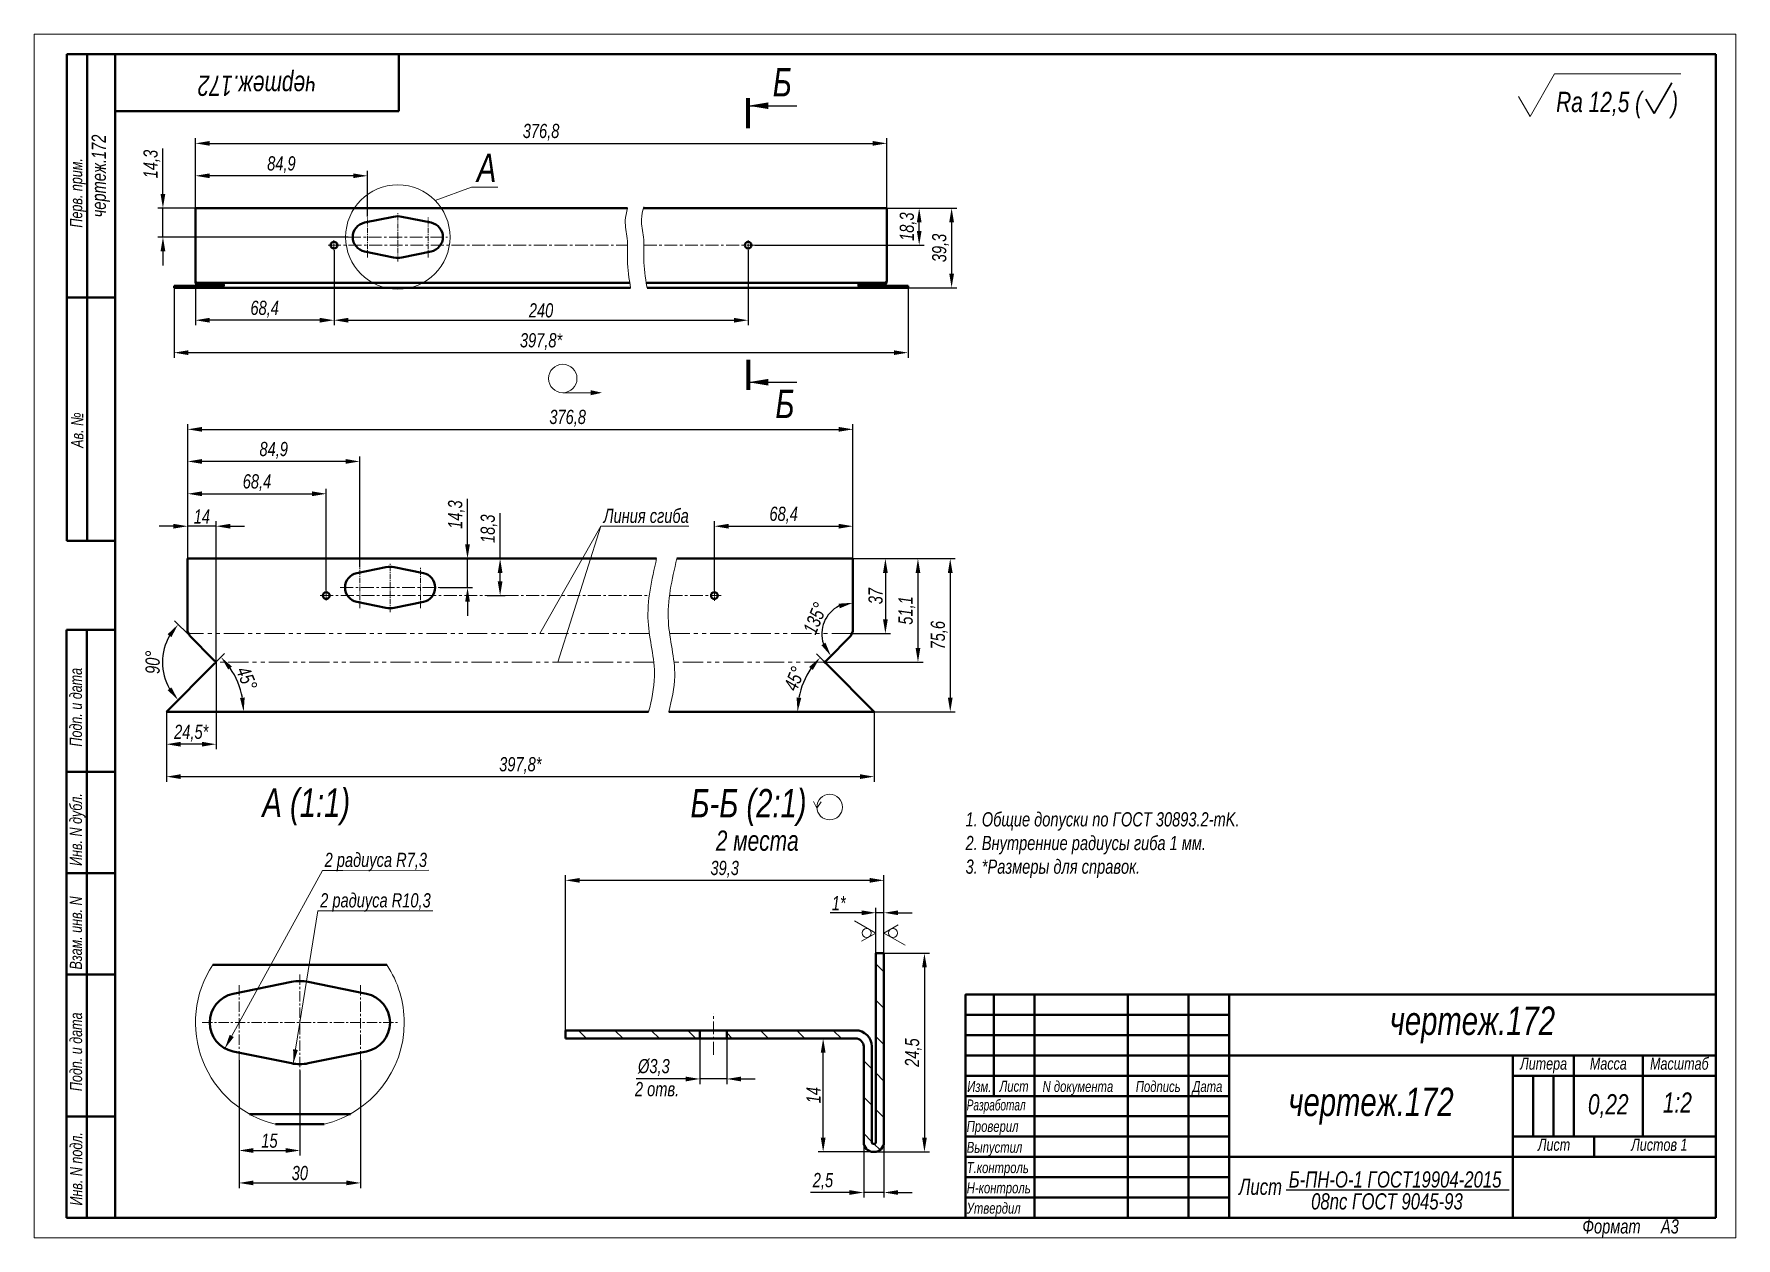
# Model space of a CAD drawing. Header units: millimetres. Extents: x 8428 to 17165, y -24193 to -22478.
# Drawn here: x 8427.6 to 8847.6, y -22774.9 to -22477.9 of the extents above; entities outside this region: 1.
import ezdxf

# ---------------------------------------------------------------- set-up
doc = ezdxf.new("R2010")
doc.units = ezdxf.units.MM
doc.linetypes.add('LT_04', pattern=[20, 10, -2, 2, -2, 2, -2])
doc.linetypes.add('LT_08', pattern=[10.16, 6.35, -1.27, 1.27, -1.27])
for name, color, linetype, lineweight in [('Layer_01', 3, 'Continuous', 13), ('Layer_02', 5, 'LT_04', 13), ('Layer_05', 7, 'Continuous', 40), ('Layer_08', 1, 'Continuous', 15), ('Layer_09', 6, 'Continuous', 15), ('Layer_15', 7, 'Continuous', 40), ('Layer_18', 7, 'Continuous', 18), ('Layer_20', 8, 'Continuous', 20)]:
    doc.layers.add(name, color=color, linetype=linetype, lineweight=lineweight)
doc.styles.add('Style_01', font='ARIALNI.TTF', dxfattribs={"width": 0.9, "height": 3.5})
doc.dimstyles.new('DimStyle_05', dxfattribs={"dimtxt": 3.5, "dimasz": 3.5, "dimexe": 1.25, "dimexo": 0, "dimtad": 1, "dimlfac": 2, "dimtxsty": 'Style_01', "dimcen": 0, "dimazin": 3, "dimtfac": 1, "dimtmove": 0, "dimatfit": 3})
pattern_1 = [(135, (7.5014, 1.59), (-4.490128, -4.490128), [])]

msp = doc.modelspace()

# ---------------------------------------------------------------- texts
at = {"layer": 'Layer_01', "style": 'Style_01', "width": 0.9}
for s, height, p in [('Б', 7, (8609.8499, -22493.2944)), ('Rа 12,5 (     )', 5, (8803.1934, -22497.146)), ('Б', 7, (8610.5113, -22572.6344)), ('1:2', 5, (8829.5204, -22743.9928))]:
    msp.add_text(s, height=height, dxfattribs=at).set_placement(p)
at = {"layer": 'Layer_01', "attachment_point": 5, "style": 'Style_01'}
for insert, char_height, width, rotation in [((8482.5641, -22489.8924), 5, 70, 180), ((8444.0641, -22512.8924), 3.5, 60, 90)]:
    msp.add_mtext('чертеж.172', dxfattribs=dict(at, insert=insert, char_height=char_height, width=width, rotation=rotation))
at = {"layer": 'Layer_01', "style": 'Style_01'}
for s, insert, char_height, width, attachment_point in [('А', (8536.8364, -22507.3977), 7, 4.434925, 1), ('Линия сгиба', (8589.1333, -22598.5445), 3.5, 97.569112, 9), ('чертеж.172', (8782.5241, -22722.3607), 7, 120.079998, 5), ('чертеж.172', (8757.5074, -22742.3741), 7, 70.046667, 5), ('0,22', (8816.0464, -22742.3741), 5, 17.011333, 5)]:
    msp.add_mtext(s, dxfattribs=dict(at, insert=insert, char_height=char_height, width=width, attachment_point=attachment_point))
at = {"layer": 'Layer_01', "attachment_point": 1, "style": 'Style_01'}
for s, insert, char_height in [('А (1:1)', (8483.9145, -22664.0066), 7), ('Б-Б (2:1)', (8589.5624, -22664.1442), 7), ('2 места', (8595.8216, -22674.3767), 5)]:
    msp.add_mtext(s, dxfattribs=dict(at, insert=insert, char_height=char_height))
at = {"layer": 'Layer_01', "insert": (8657.4408, -22686.095), "char_height": 3.5, "attachment_point": 7, "style": 'Style_01'}
msp.add_mtext_dynamic_manual_height_columns('1. Общие допуски по ГОСТ 30893.2-mK.\\P2. Внутренние радиусы гиба 1 мм.\\P3. *Размеры для справок.', width=195.138224, gutter_width=17.5, heights=[-16.3174], dxfattribs=at)
at = {"layer": 'Layer_01', "linetype": 'Continuous', "char_height": 4, "width": 70.046667, "attachment_point": 5, "style": 'Style_01'}
for s, insert in [('Б-ПН-О-1 ГОСТ19904-2015', (8763.451, -22760.4928)), ('Лист', (8730.224, -22762.2928)), ('08пс ГОСТ 9045-93', (8761.43, -22765.901))]:
    msp.add_mtext(s, dxfattribs=dict(at, insert=insert))
at = {"layer": 'Layer_08', "ltscale": 0.5, "char_height": 3.5, "attachment_point": 5, "style": 'Style_01'}
for s, insert in [('2 радиуса R7,3', (8511.9067, -22682.1514)), ('2 радиуса R10,3', (8511.8194, -22692.1215)), ('2 отв.', (8581.3111, -22738.1918))]:
    msp.add_mtext(s, dxfattribs=dict(at, insert=insert))

# ---------------------------------------------------------------- blocks, each defined once
blk = doc.blocks.new('Block_146')
at = {"layer": 'Layer_05', "linetype": 'Continuous', "lineweight": 15}
for p, q in [((0, 297.18), (0, 0.18)), ((420, 297.18), (0, 297.18)), ((420, 297.18), (420, 0.18)), ((0, 0.18), (420, 0.18))]:
    blk.add_line(p, q, dxfattribs=at)
at = {"layer": 'Layer_05', "linetype": 'Continuous'}
for p, q in [((415, 292.18), (8.12, 292.18)), ((8.12, 172.18), (8.12, 292.18)), ((13.12, 172.18), (13.12, 292.18)), ((20, 292.18), (20, 5.18)), ((90, 292.18), (90, 278.18)), ((415, 5.18), (415, 292.18)), ((20, 278.18), (90, 278.18)), ((8.12, 232.18), (20, 232.18)), ((8.12, 172.18), (20, 172.18)), ((8, 5.18), (8, 150.18)), ((8, 150.18), (20, 150.18)), ((13, 5.18), (13, 150.18)), ((8, 115.18), (20, 115.18)), ((8, 90.18), (20, 90.18)), ((8, 65.18), (20, 65.18)), ((229.88, 55.22), (294.92, 55.22)), ((229.88, 50.21), (294.92, 50.21)), ((229.88, 45.21), (294.92, 45.21)), ((369.97, 40.21), (369.97, 25.2)), ((374.97, 40.21), (374.97, 25.2)), ((8, 30.18), (20, 30.18)), ((229.88, 30.2), (294.92, 30.2)), ((229.88, 25.2), (294.92, 25.2)), ((229.88, 20.19), (294.92, 20.19)), ((229.88, 15.19), (294.92, 15.19)), ((229.88, 10.19), (294.92, 10.19)), ((8, 5.18), (20, 5.18)), ((20, 5.18), (415, 5.18)), ((415, 5.18), (230, 5.18))]:
    blk.add_line(p, q, dxfattribs=at)
for points in [[(415, 60.22), (229.88, 60.22), (229.88, 5.18)], [(236.88, 60.22), (236.88, 35.2)], [(246.89, 60.22), (246.89, 5.18)], [(269.9, 60.22), (269.9, 5.18)], [(284.91, 60.22), (284.91, 5.18)], [(294.92, 60.22), (294.92, 5.18)], [(415, 45.21), (294.92, 45.21)], [(415, 45.21), (294.92, 45.21)], [(364.97, 45.21), (364.97, 5.18)], [(379.98, 45.21), (379.98, 25.2)], [(396.99, 45.21), (396.99, 25.2)], [(396.99, 45.21), (396.99, 25.2)], [(229.88, 40.21), (294.92, 40.21)], [(364.97, 40.21), (415, 40.21)], [(229.88, 35.2), (294.92, 35.2)], [(364.97, 25.2), (415, 25.2)], [(384.98, 25.2), (384.98, 20.19)], [(294.92, 20.19), (415, 20.19)]]:
    blk.add_lwpolyline(points, dxfattribs=at)
at = {"layer": 'Layer_05', "linetype": 'Continuous', "style": 'Style_01', "width": 0.9}
for s, p in [('Перв. прим.', (11.89, 249.43)), ('Ав. №', (12.16, 195.1)), ('Подп. и дата', (11.81, 121.4)), ('Инв. N дубл.', (11.82, 91.97)), ('Взам. инв. N', (11.83, 66.4)), ('Подп. и дата', (11.85, 36.4)), ('Инв. N подл.', (11.9, 8.18))]:
    blk.add_text(s, height=3, rotation=90, dxfattribs=at).set_placement(p)
at = {"layer": 'Layer_05', "linetype": 'Continuous', "style": 'Style_01'}
for s, height, width, p in [('Литера', 3, 0.9, (366.74, 41.69)), ('Масса', 3, 0.9, (383.95, 41.69)), ('Масштаб', 3, 0.9, (398.8, 41.69)), ('Изм.', 2.7, 0.9, (230.29, 36.2)), ('Лист', 2.7, 0.9, (238.27, 36.25)), ('N документа', 2.7, 0.9, (248.89, 36.2)), ('Подпись', 2.7, 0.9, (271.9, 36.2)), ('Дата', 2.7, 0.9, (285.88, 36.2)), ('Разработал', 2.7, 0.8, (230.17, 31.64)), ('Проверил', 2.7, 0.9, (230.17, 26.36)), ('Выпустил', 2.7, 0.9, (230.17, 21.19)), ('Лист ', 3, 0.9, (371.13, 21.68)), ('Листов 1', 3, 0.9, (394.15, 21.68)), ('Т.контроль', 2.7, 0.9, (230.17, 16.19)), ('Н-контроль', 2.7, 0.9, (230.17, 11.19)), ('Утвердил', 2.7, 0.9, (230.17, 6.18))]:
    blk.add_text(s, height=height, dxfattribs=dict(at, width=width)).set_placement(p)
at = {"layer": 'Layer_05', "linetype": 'Continuous', "insert": (382.1, 4.78), "char_height": 3.5, "width": 32.9515, "attachment_point": 1, "style": 'Style_01'}
blk.add_mtext('Формат     А3', dxfattribs=at)
blk = doc.blocks.new('*D1069')
at = {"layer": 'Defpoints', "color": 0, "ltscale": 0.5, "transparency": 16777216}
for p in [(8637.3, -22694.67), (8635.3, -22704.67), (8637.3, -22704.67)]:
    blk.add_point(p, dxfattribs=at)
at = {"layer": 'Layer_08', "color": 0, "lineweight": -2, "ltscale": 0.5, "transparency": 16777216}
for p, q in [((8631.8, -22694.67), (8624.01, -22694.67)), ((8635.3, -22704.67), (8635.3, -22693.42)), ((8637.3, -22694.67), (8635.3, -22694.67)), ((8637.3, -22704.67), (8637.3, -22693.42)), ((8640.8, -22694.67), (8644.3, -22694.67))]:
    blk.add_line(p, q, dxfattribs=at)
at = {"layer": 'Layer_08', "color": 0, "ltscale": 0.5, "transparency": 16777216}
for points in [[(8631.8, -22694.09), (8631.8, -22695.26), (8635.3, -22694.67)], [(8640.8, -22694.09), (8640.8, -22695.26), (8637.3, -22694.67)]]:
    blk.add_solid(points, dxfattribs=at)
at = {"layer": 'Layer_08', "color": 0, "ltscale": 0.5, "transparency": 16777216, "insert": (8626.15, -22692.29), "char_height": 3.5, "attachment_point": 5, "style": 'Style_01'}
blk.add_mtext('1*', dxfattribs=at)
blk = doc.blocks.new('*D1070')
at = {"layer": 'Defpoints', "color": 0, "ltscale": 0.5, "transparency": 16777216}
for p in [(8558.7, -22686.67), (8637.3, -22704.67), (8558.7, -22723.67)]:
    blk.add_point(p, dxfattribs=at)
at = {"layer": 'Layer_08', "color": 0, "lineweight": -2, "ltscale": 0.5, "transparency": 16777216}
for p, q in [((8558.7, -22723.67), (8558.7, -22685.42)), ((8633.8, -22686.67), (8562.2, -22686.67)), ((8637.3, -22704.67), (8637.3, -22685.42))]:
    blk.add_line(p, q, dxfattribs=at)
at = {"layer": 'Layer_08', "color": 0, "ltscale": 0.5, "transparency": 16777216}
for points in [[(8562.2, -22686.09), (8562.2, -22687.26), (8558.7, -22686.67)], [(8633.8, -22686.09), (8633.8, -22687.26), (8637.3, -22686.67)]]:
    blk.add_solid(points, dxfattribs=at)
at = {"layer": 'Layer_08', "color": 0, "ltscale": 0.5, "transparency": 16777216, "insert": (8598, -22683.94), "char_height": 3.5, "attachment_point": 5, "style": 'Style_01'}
blk.add_mtext('39,3', dxfattribs=at)
blk = doc.blocks.new('*D1071')
at = {"layer": 'Defpoints', "color": 0, "ltscale": 0.5, "transparency": 16777216}
for p in [(8637.3, -22704.67), (8634.9, -22753.67), (8647.3, -22753.67)]:
    blk.add_point(p, dxfattribs=at)
at = {"layer": 'Layer_08', "color": 0, "lineweight": -2, "ltscale": 0.5, "transparency": 16777216}
for p, q in [((8637.3, -22704.67), (8648.55, -22704.67)), ((8647.3, -22708.17), (8647.3, -22750.17)), ((8634.9, -22753.67), (8648.55, -22753.67))]:
    blk.add_line(p, q, dxfattribs=at)
at = {"layer": 'Layer_08', "color": 0, "ltscale": 0.5, "transparency": 16777216}
for points in [[(8646.72, -22708.17), (8647.89, -22708.17), (8647.3, -22704.67)], [(8646.72, -22750.17), (8647.89, -22750.17), (8647.3, -22753.67)]]:
    blk.add_solid(points, dxfattribs=at)
at = {"layer": 'Layer_08', "color": 0, "ltscale": 0.5, "transparency": 16777216, "insert": (8644.57, -22729.17), "char_height": 3.5, "attachment_point": 5, "rotation": 90, "style": 'Style_01'}
blk.add_mtext('24,5', dxfattribs=at)
blk = doc.blocks.new('*D1072')
at = {"layer": 'Defpoints', "color": 0, "ltscale": 0.5, "transparency": 16777216}
for p in [(8622.3, -22725.67), (8625.87, -22725.67), (8634.9, -22753.67)]:
    blk.add_point(p, dxfattribs=at)
at = {"layer": 'Layer_08', "color": 0, "lineweight": -2, "ltscale": 0.5, "transparency": 16777216}
for p, q in [((8625.87, -22725.67), (8621.05, -22725.67)), ((8622.3, -22750.17), (8622.3, -22729.17)), ((8634.9, -22753.67), (8621.05, -22753.67))]:
    blk.add_line(p, q, dxfattribs=at)
at = {"layer": 'Layer_08', "color": 0, "ltscale": 0.5, "transparency": 16777216}
for points in [[(8621.72, -22729.17), (8622.89, -22729.17), (8622.3, -22725.67)], [(8621.72, -22750.17), (8622.89, -22750.17), (8622.3, -22753.67)]]:
    blk.add_solid(points, dxfattribs=at)
at = {"layer": 'Layer_08', "color": 0, "ltscale": 0.5, "transparency": 16777216, "insert": (8619.92, -22739.67), "char_height": 3.5, "attachment_point": 5, "rotation": 90, "style": 'Style_01'}
blk.add_mtext('14', dxfattribs=at)
blk = doc.blocks.new('*D1073')
at = {"layer": 'Defpoints', "color": 0, "ltscale": 0.5, "transparency": 16777216}
for p in [(8632.3, -22751.32), (8637.3, -22750.83), (8637.3, -22763.68)]:
    blk.add_point(p, dxfattribs=at)
at = {"layer": 'Layer_08', "color": 0, "lineweight": -2, "ltscale": 0.5, "transparency": 16777216}
for p, q in [((8632.3, -22751.32), (8632.3, -22764.93)), ((8637.3, -22750.83), (8637.3, -22764.93)), ((8628.8, -22763.68), (8619.19, -22763.68)), ((8637.3, -22763.68), (8632.3, -22763.68)), ((8640.8, -22763.68), (8644.3, -22763.68))]:
    blk.add_line(p, q, dxfattribs=at)
at = {"layer": 'Layer_08', "color": 0, "ltscale": 0.5, "transparency": 16777216}
for points in [[(8628.8, -22763.1), (8628.8, -22764.26), (8632.3, -22763.68)], [(8640.8, -22763.1), (8640.8, -22764.26), (8637.3, -22763.68)]]:
    blk.add_solid(points, dxfattribs=at)
at = {"layer": 'Layer_08', "color": 0, "ltscale": 0.5, "transparency": 16777216, "insert": (8622.25, -22760.94), "char_height": 3.5, "attachment_point": 5, "style": 'Style_01'}
blk.add_mtext('2,5', dxfattribs=at)
blk = doc.blocks.new('*D1074')
at = {"layer": 'Defpoints', "color": 0, "ltscale": 0.5, "transparency": 16777216}
for p in [(8591.9, -22725.67), (8598.5, -22725.67), (8591.9, -22735.67)]:
    blk.add_point(p, dxfattribs=at)
at = {"layer": 'Layer_08', "color": 0, "lineweight": -2, "ltscale": 0.5, "transparency": 16777216}
for p, q in [((8591.9, -22725.67), (8591.9, -22736.92)), ((8598.5, -22725.67), (8598.5, -22736.92)), ((8588.4, -22735.67), (8576.13, -22735.67)), ((8598.5, -22735.67), (8591.9, -22735.67)), ((8602, -22735.67), (8605.5, -22735.67))]:
    blk.add_line(p, q, dxfattribs=at)
at = {"layer": 'Layer_08', "color": 0, "ltscale": 0.5, "transparency": 16777216}
for points in [[(8588.4, -22735.09), (8588.4, -22736.26), (8591.9, -22735.67)], [(8602, -22735.09), (8602, -22736.26), (8598.5, -22735.67)]]:
    blk.add_solid(points, dxfattribs=at)
at = {"layer": 'Layer_08', "color": 0, "ltscale": 0.5, "transparency": 16777216, "insert": (8580.52, -22732.83), "char_height": 3.5, "attachment_point": 5, "style": 'Style_01'}
blk.add_mtext('%%C3,3', dxfattribs=at)
blk = doc.blocks.new('*D1075')
at = {"layer": 'Defpoints', "color": 0, "ltscale": 0.5, "transparency": 16777216}
for p in [(8478.16, -22731.01), (8493.16, -22733.6), (8493.16, -22753.32)]:
    blk.add_point(p, dxfattribs=at)
at = {"layer": 'Layer_08', "color": 0, "lineweight": -2, "ltscale": 0.5, "transparency": 16777216}
for p, q in [((8478.16, -22731.01), (8478.16, -22754.57)), ((8493.16, -22733.6), (8493.16, -22754.57)), ((8481.66, -22753.32), (8489.66, -22753.32))]:
    blk.add_line(p, q, dxfattribs=at)
at = {"layer": 'Layer_08', "color": 0, "ltscale": 0.5, "transparency": 16777216}
for points in [[(8481.66, -22752.73), (8481.66, -22753.9), (8478.16, -22753.32)], [(8489.66, -22752.73), (8489.66, -22753.9), (8493.16, -22753.32)]]:
    blk.add_solid(points, dxfattribs=at)
at = {"layer": 'Layer_08', "color": 0, "ltscale": 0.5, "transparency": 16777216, "insert": (8485.66, -22750.9), "char_height": 3.5, "attachment_point": 5, "style": 'Style_01'}
blk.add_mtext('15', dxfattribs=at)
blk = doc.blocks.new('*D1076')
at = {"layer": 'Defpoints', "color": 0, "ltscale": 0.5, "transparency": 16777216}
for p in [(8478.16, -22731.01), (8508.16, -22731.01), (8508.16, -22761.32)]:
    blk.add_point(p, dxfattribs=at)
at = {"layer": 'Layer_08', "color": 0, "lineweight": -2, "ltscale": 0.5, "transparency": 16777216}
for p, q in [((8478.16, -22731.01), (8478.16, -22762.57)), ((8508.16, -22731.01), (8508.16, -22762.57)), ((8481.66, -22761.32), (8504.66, -22761.32))]:
    blk.add_line(p, q, dxfattribs=at)
at = {"layer": 'Layer_08', "color": 0, "ltscale": 0.5, "transparency": 16777216}
for points in [[(8481.66, -22760.73), (8481.66, -22761.9), (8478.16, -22761.32)], [(8504.66, -22760.73), (8504.66, -22761.9), (8508.16, -22761.32)]]:
    blk.add_solid(points, dxfattribs=at)
at = {"layer": 'Layer_08', "color": 0, "ltscale": 0.5, "transparency": 16777216, "insert": (8493.16, -22758.9), "char_height": 3.5, "attachment_point": 5, "style": 'Style_01'}
blk.add_mtext('30', dxfattribs=at)
blk = doc.blocks.new('*D1104')
at = {"layer": 'Defpoints', "color": 0, "ltscale": 0.5, "transparency": 16777216}
for p in [(8629.66, -22575.41), (8465.48, -22607.31), (8629.66, -22607.31)]:
    blk.add_point(p, dxfattribs=at)
at = {"layer": 'Layer_08', "color": 0, "lineweight": -2, "ltscale": 0.5, "transparency": 16777216}
for p, q in [((8465.48, -22607.31), (8465.48, -22574.16)), ((8629.66, -22607.31), (8629.66, -22574.16)), ((8468.98, -22575.41), (8626.16, -22575.41))]:
    blk.add_line(p, q, dxfattribs=at)
at = {"layer": 'Layer_08', "color": 0, "ltscale": 0.5, "transparency": 16777216}
for points in [[(8468.98, -22574.82), (8468.98, -22575.99), (8465.48, -22575.41)], [(8626.16, -22574.82), (8626.16, -22575.99), (8629.66, -22575.41)]]:
    blk.add_solid(points, dxfattribs=at)
at = {"layer": 'Layer_08', "color": 0, "ltscale": 0.5, "transparency": 16777216, "insert": (8559.25, -22572.67), "char_height": 3.5, "attachment_point": 5, "style": 'Style_01'}
blk.add_mtext('376,8', dxfattribs=at)
blk = doc.blocks.new('*D1105')
at = {"layer": 'Defpoints', "color": 0, "ltscale": 0.5, "transparency": 16777216}
for p in [(8465.48, -22583.33), (8465.48, -22609.96), (8507.94, -22609.38)]:
    blk.add_point(p, dxfattribs=at)
at = {"layer": 'Layer_08', "color": 0, "lineweight": -2, "ltscale": 0.5, "transparency": 16777216}
for p, q in [((8465.48, -22609.96), (8465.48, -22582.08)), ((8504.44, -22583.33), (8468.98, -22583.33)), ((8507.94, -22609.38), (8507.94, -22582.08))]:
    blk.add_line(p, q, dxfattribs=at)
at = {"layer": 'Layer_08', "color": 0, "ltscale": 0.5, "transparency": 16777216}
for points in [[(8468.98, -22582.74), (8468.98, -22583.91), (8465.48, -22583.33)], [(8504.44, -22582.74), (8504.44, -22583.91), (8507.94, -22583.33)]]:
    blk.add_solid(points, dxfattribs=at)
at = {"layer": 'Layer_08', "color": 0, "ltscale": 0.5, "transparency": 16777216, "insert": (8486.71, -22580.59), "char_height": 3.5, "attachment_point": 5, "style": 'Style_01'}
blk.add_mtext('84,9', dxfattribs=at)
blk = doc.blocks.new('*D1106')
at = {"layer": 'Defpoints', "color": 0, "ltscale": 0.5, "transparency": 16777216}
for p in [(8502.63, -22607.31), (8534.54, -22607.31), (8527.73, -22614.43)]:
    blk.add_point(p, dxfattribs=at)
at = {"layer": 'Layer_08', "color": 0, "lineweight": -2, "ltscale": 0.5, "transparency": 16777216}
for p, q in [((8534.54, -22603.81), (8534.54, -22592.57)), ((8502.63, -22607.31), (8535.79, -22607.31)), ((8534.54, -22614.43), (8534.54, -22607.31)), ((8527.73, -22614.43), (8535.79, -22614.43)), ((8534.54, -22617.93), (8534.54, -22621.43))]:
    blk.add_line(p, q, dxfattribs=at)
at = {"layer": 'Layer_08', "color": 0, "ltscale": 0.5, "transparency": 16777216}
for points in [[(8533.95, -22603.81), (8535.12, -22603.81), (8534.54, -22607.31)], [(8533.95, -22617.93), (8535.12, -22617.93), (8534.54, -22614.43)]]:
    blk.add_solid(points, dxfattribs=at)
at = {"layer": 'Layer_08', "color": 0, "ltscale": 0.5, "transparency": 16777216, "insert": (8531.8, -22596.44), "char_height": 3.5, "attachment_point": 5, "rotation": 90, "style": 'Style_01'}
blk.add_mtext('14,3', dxfattribs=at)
blk = doc.blocks.new('*D1107')
at = {"layer": 'Defpoints', "color": 0, "ltscale": 0.5, "transparency": 16777216}
for p in [(8472.48, -22632.86), (8460.23, -22645.09), (8460.23, -22653.09)]:
    blk.add_point(p, dxfattribs=at)
at = {"layer": 'Layer_08', "color": 0, "lineweight": -2, "ltscale": 0.5, "transparency": 16777216}
for p, q in [((8472.48, -22632.86), (8472.48, -22654.34)), ((8460.23, -22645.09), (8460.23, -22654.34)), ((8468.98, -22653.09), (8463.73, -22653.09))]:
    blk.add_line(p, q, dxfattribs=at)
at = {"layer": 'Layer_08', "color": 0, "ltscale": 0.5, "transparency": 16777216}
for points in [[(8463.73, -22652.5), (8463.73, -22653.67), (8460.23, -22653.09)], [(8468.98, -22652.5), (8468.98, -22653.67), (8472.48, -22653.09)]]:
    blk.add_solid(points, dxfattribs=at)
at = {"layer": 'Layer_08', "color": 0, "ltscale": 0.5, "transparency": 16777216, "insert": (8466.35, -22650.35), "char_height": 3.5, "attachment_point": 5, "style": 'Style_01'}
blk.add_mtext('24,5*', dxfattribs=at)
blk = doc.blocks.new('*D1108')
at = {"layer": 'Defpoints', "color": 0, "ltscale": 0.5, "transparency": 16777216}
for p in [(8460.23, -22645.09), (8634.91, -22645.09), (8634.91, -22661.09)]:
    blk.add_point(p, dxfattribs=at)
at = {"layer": 'Layer_08', "color": 0, "lineweight": -2, "ltscale": 0.5, "transparency": 16777216}
for p, q in [((8460.23, -22645.09), (8460.23, -22662.34)), ((8634.91, -22645.09), (8634.91, -22662.34)), ((8463.73, -22661.09), (8631.41, -22661.09))]:
    blk.add_line(p, q, dxfattribs=at)
at = {"layer": 'Layer_08', "color": 0, "ltscale": 0.5, "transparency": 16777216}
for points in [[(8463.73, -22660.5), (8463.73, -22661.67), (8460.23, -22661.09)], [(8631.41, -22660.5), (8631.41, -22661.67), (8634.91, -22661.09)]]:
    blk.add_solid(points, dxfattribs=at)
at = {"layer": 'Layer_08', "color": 0, "ltscale": 0.5, "transparency": 16777216, "insert": (8547.57, -22658.35), "char_height": 3.5, "attachment_point": 5, "style": 'Style_01'}
blk.add_mtext('397,8*', dxfattribs=at)
blk = doc.blocks.new('*D1109')
at = {"layer": 'Defpoints', "color": 0, "ltscale": 0.5, "transparency": 16777216}
for p in [(8459.71, -22629.45), (8465.98, -22626.39), (8471.88, -22632.29), (8471.88, -22633.44), (8460.23, -22645.09)]:
    blk.add_point(p, dxfattribs=at)
at = {"layer": 'Layer_08', "color": 0, "lineweight": -2, "ltscale": 0.5, "transparency": 16777216}
blk.add_line((8465.98, -22626.39), (8462.24, -22622.65), dxfattribs=at)
blk.add_arc((8472.45, -22632.86), 13.19, 150.2436, 209.7564, dxfattribs=at)
at = {"layer": 'Layer_08', "color": 0, "ltscale": 0.5, "transparency": 16777216}
for points in [[(8460.53, -22625.96), (8461.46, -22626.67), (8463.12, -22623.53)], [(8461.46, -22639.06), (8460.53, -22639.76), (8463.12, -22642.19)]]:
    blk.add_solid(points, dxfattribs=at)
at = {"layer": 'Layer_08', "color": 0, "ltscale": 0.5, "transparency": 16777216, "insert": (8456.84, -22632.86), "char_height": 3.5, "attachment_point": 5, "rotation": 90, "style": 'Style_01'}
blk.add_mtext('90°', dxfattribs=at)
blk = doc.blocks.new('*D1110')
at = {"layer": 'Defpoints', "color": 0, "ltscale": 0.5, "transparency": 16777216}
for p in [(8471.88, -22633.44), (8478.64, -22640.15), (8460.23, -22645.09), (8460.23, -22645.09), (8485.37, -22645.09)]:
    blk.add_point(p, dxfattribs=at)
at = {"layer": 'Layer_08', "color": 0, "lineweight": -2, "ltscale": 0.5, "transparency": 16777216}
blk.add_line((8471.88, -22633.44), (8474.59, -22630.72), dxfattribs=at)
blk.add_arc((8460.23, -22645.09), 19.07, 10.5326, 34.4674, dxfattribs=at)
at = {"layer": 'Layer_08', "color": 0, "ltscale": 0.5, "transparency": 16777216}
for points in [[(8475.5, -22634.67), (8476.39, -22633.92), (8473.71, -22631.61)], [(8479.55, -22641.55), (8478.39, -22641.66), (8479.29, -22645.09)]]:
    blk.add_solid(points, dxfattribs=at)
at = {"layer": 'Layer_08', "color": 0, "ltscale": 0.5, "transparency": 16777216, "insert": (8480.06, -22636.87), "char_height": 3.5, "attachment_point": 5, "rotation": 292.5, "style": 'Style_01'}
blk.add_mtext('45°', dxfattribs=at)
blk = doc.blocks.new('*D1111')
at = {"layer": 'Defpoints', "color": 0, "ltscale": 0.5, "transparency": 16777216}
for p in [(8542.58, -22607.31), (8553.23, -22607.31), (8539.37, -22616.43)]:
    blk.add_point(p, dxfattribs=at)
at = {"layer": 'Layer_08', "color": 0, "lineweight": -2, "ltscale": 0.5, "transparency": 16777216}
for p, q in [((8542.58, -22607.31), (8542.58, -22596.07)), ((8553.23, -22607.31), (8541.33, -22607.31)), ((8542.58, -22612.93), (8542.58, -22610.81)), ((8539.37, -22616.43), (8543.83, -22616.43))]:
    blk.add_line(p, q, dxfattribs=at)
at = {"layer": 'Layer_08', "color": 0, "ltscale": 0.5, "transparency": 16777216}
for points in [[(8542, -22610.81), (8543.16, -22610.81), (8542.58, -22607.31)], [(8542, -22612.93), (8543.16, -22612.93), (8542.58, -22616.43)]]:
    blk.add_solid(points, dxfattribs=at)
at = {"layer": 'Layer_08', "color": 0, "ltscale": 0.5, "transparency": 16777216, "insert": (8539.85, -22599.94), "char_height": 3.5, "attachment_point": 5, "rotation": 90, "style": 'Style_01'}
blk.add_mtext('18,3', dxfattribs=at)
blk = doc.blocks.new('*D1112')
at = {"layer": 'Defpoints', "color": 0, "ltscale": 0.5, "transparency": 16777216}
for p in [(8499.69, -22591.31), (8465.48, -22609.96), (8499.69, -22615.19)]:
    blk.add_point(p, dxfattribs=at)
at = {"layer": 'Layer_08', "color": 0, "lineweight": -2, "ltscale": 0.5, "transparency": 16777216}
for p, q in [((8465.48, -22609.96), (8465.48, -22590.06)), ((8468.98, -22591.31), (8496.19, -22591.31)), ((8499.69, -22615.19), (8499.69, -22590.06))]:
    blk.add_line(p, q, dxfattribs=at)
at = {"layer": 'Layer_08', "color": 0, "ltscale": 0.5, "transparency": 16777216}
for points in [[(8468.98, -22590.72), (8468.98, -22591.89), (8465.48, -22591.31)], [(8496.19, -22590.72), (8496.19, -22591.89), (8499.69, -22591.31)]]:
    blk.add_solid(points, dxfattribs=at)
at = {"layer": 'Layer_08', "color": 0, "ltscale": 0.5, "transparency": 16777216, "insert": (8482.58, -22588.57), "char_height": 3.5, "attachment_point": 5, "style": 'Style_01'}
blk.add_mtext('68,4', dxfattribs=at)
blk = doc.blocks.new('*D1113')
at = {"layer": 'Defpoints', "color": 0, "ltscale": 0.5, "transparency": 16777216}
for p in [(8629.66, -22599.31), (8629.66, -22610.91), (8595.45, -22615.19)]:
    blk.add_point(p, dxfattribs=at)
at = {"layer": 'Layer_08', "color": 0, "lineweight": -2, "ltscale": 0.5, "transparency": 16777216}
for p, q in [((8595.45, -22615.19), (8595.45, -22598.06)), ((8598.95, -22599.31), (8626.16, -22599.31)), ((8629.66, -22610.91), (8629.66, -22598.06))]:
    blk.add_line(p, q, dxfattribs=at)
at = {"layer": 'Layer_08', "color": 0, "ltscale": 0.5, "transparency": 16777216}
for points in [[(8598.95, -22598.73), (8598.95, -22599.89), (8595.45, -22599.31)], [(8626.16, -22598.73), (8626.16, -22599.89), (8629.66, -22599.31)]]:
    blk.add_solid(points, dxfattribs=at)
at = {"layer": 'Layer_08', "color": 0, "ltscale": 0.5, "transparency": 16777216, "insert": (8612.56, -22596.57), "char_height": 3.5, "attachment_point": 5, "style": 'Style_01'}
blk.add_mtext('68,4', dxfattribs=at)
blk = doc.blocks.new('*D1114')
at = {"layer": 'Defpoints', "color": 0, "ltscale": 0.5, "transparency": 16777216}
for p in [(8465.48, -22599.31), (8465.48, -22607.31), (8472.48, -22632.86)]:
    blk.add_point(p, dxfattribs=at)
at = {"layer": 'Layer_08', "color": 0, "lineweight": -2, "ltscale": 0.5, "transparency": 16777216}
for p, q in [((8461.98, -22599.31), (8458.48, -22599.31)), ((8465.48, -22607.31), (8465.48, -22598.06)), ((8472.48, -22599.31), (8465.48, -22599.31)), ((8472.48, -22632.86), (8472.48, -22598.06)), ((8475.98, -22599.31), (8479.48, -22599.31))]:
    blk.add_line(p, q, dxfattribs=at)
at = {"layer": 'Layer_08', "color": 0, "ltscale": 0.5, "transparency": 16777216}
for points in [[(8461.98, -22598.73), (8461.98, -22599.89), (8465.48, -22599.31)], [(8475.98, -22598.73), (8475.98, -22599.89), (8472.48, -22599.31)]]:
    blk.add_solid(points, dxfattribs=at)
at = {"layer": 'Layer_08', "color": 0, "ltscale": 0.5, "transparency": 16777216, "insert": (8468.98, -22596.93), "char_height": 3.5, "attachment_point": 5, "style": 'Style_01'}
blk.add_mtext('14', dxfattribs=at)
blk = doc.blocks.new('*D1115')
at = {"layer": 'Defpoints', "color": 0, "ltscale": 0.5, "transparency": 16777216}
for p in [(8629.66, -22607.31), (8629.21, -22625.8), (8637.66, -22625.8)]:
    blk.add_point(p, dxfattribs=at)
at = {"layer": 'Layer_08', "color": 0, "lineweight": -2, "ltscale": 0.5, "transparency": 16777216}
for p, q in [((8629.66, -22607.31), (8638.91, -22607.31)), ((8637.66, -22610.81), (8637.66, -22622.3)), ((8629.21, -22625.8), (8638.91, -22625.8))]:
    blk.add_line(p, q, dxfattribs=at)
at = {"layer": 'Layer_08', "color": 0, "ltscale": 0.5, "transparency": 16777216}
for points in [[(8637.08, -22610.81), (8638.25, -22610.81), (8637.66, -22607.31)], [(8637.08, -22622.3), (8638.25, -22622.3), (8637.66, -22625.8)]]:
    blk.add_solid(points, dxfattribs=at)
at = {"layer": 'Layer_08', "color": 0, "ltscale": 0.5, "transparency": 16777216, "insert": (8635.25, -22616.55), "char_height": 3.5, "attachment_point": 5, "rotation": 90, "style": 'Style_01'}
blk.add_mtext('37', dxfattribs=at)
blk = doc.blocks.new('*D1116')
at = {"layer": 'Defpoints', "color": 0, "ltscale": 0.5, "transparency": 16777216}
for p in [(8621.2, -22607.31), (8622.41, -22632.86), (8645.7, -22632.86)]:
    blk.add_point(p, dxfattribs=at)
at = {"layer": 'Layer_08', "color": 0, "lineweight": -2, "ltscale": 0.5, "transparency": 16777216}
for p, q in [((8621.2, -22607.31), (8646.95, -22607.31)), ((8645.7, -22610.81), (8645.7, -22629.36)), ((8622.41, -22632.86), (8646.95, -22632.86))]:
    blk.add_line(p, q, dxfattribs=at)
at = {"layer": 'Layer_08', "color": 0, "ltscale": 0.5, "transparency": 16777216}
for points in [[(8645.12, -22610.81), (8646.28, -22610.81), (8645.7, -22607.31)], [(8645.12, -22629.36), (8646.28, -22629.36), (8645.7, -22632.86)]]:
    blk.add_solid(points, dxfattribs=at)
at = {"layer": 'Layer_08', "color": 0, "ltscale": 0.5, "transparency": 16777216, "insert": (8642.97, -22620.09), "char_height": 3.5, "attachment_point": 5, "rotation": 90, "style": 'Style_01'}
blk.add_mtext('51,1', dxfattribs=at)
blk = doc.blocks.new('*D1117')
at = {"layer": 'Defpoints', "color": 0, "ltscale": 0.5, "transparency": 16777216}
for p in [(8621.69, -22607.31), (8623.76, -22645.09), (8653.66, -22645.09)]:
    blk.add_point(p, dxfattribs=at)
at = {"layer": 'Layer_08', "color": 0, "lineweight": -2, "ltscale": 0.5, "transparency": 16777216}
for p, q in [((8621.69, -22607.31), (8654.91, -22607.31)), ((8653.66, -22610.81), (8653.66, -22641.59)), ((8623.76, -22645.09), (8654.91, -22645.09))]:
    blk.add_line(p, q, dxfattribs=at)
at = {"layer": 'Layer_08', "color": 0, "ltscale": 0.5, "transparency": 16777216}
for points in [[(8653.08, -22610.81), (8654.25, -22610.81), (8653.66, -22607.31)], [(8653.08, -22641.59), (8654.25, -22641.59), (8653.66, -22645.09)]]:
    blk.add_solid(points, dxfattribs=at)
at = {"layer": 'Layer_08', "color": 0, "ltscale": 0.5, "transparency": 16777216, "insert": (8650.93, -22626.2), "char_height": 3.5, "attachment_point": 5, "rotation": 90, "style": 'Style_01'}
blk.add_mtext('75,6', dxfattribs=at)
blk = doc.blocks.new('*D1118')
at = {"layer": 'Defpoints', "color": 0, "ltscale": 0.5, "transparency": 16777216}
for p in [(8467.37, -22512.86), (8467.37, -22523.25), (8509.84, -22522.91)]:
    blk.add_point(p, dxfattribs=at)
at = {"layer": 'Layer_08', "color": 0, "lineweight": -2, "ltscale": 0.5, "transparency": 16777216}
for p, q in [((8467.37, -22523.25), (8467.37, -22511.61)), ((8509.84, -22522.91), (8509.84, -22511.61)), ((8506.34, -22512.86), (8470.87, -22512.86))]:
    blk.add_line(p, q, dxfattribs=at)
at = {"layer": 'Layer_08', "color": 0, "ltscale": 0.5, "transparency": 16777216}
for points in [[(8470.87, -22512.28), (8470.87, -22513.44), (8467.37, -22512.86)], [(8506.34, -22512.28), (8506.34, -22513.44), (8509.84, -22512.86)]]:
    blk.add_solid(points, dxfattribs=at)
at = {"layer": 'Layer_08', "color": 0, "ltscale": 0.5, "transparency": 16777216, "insert": (8488.61, -22510.12), "char_height": 3.5, "attachment_point": 5, "style": 'Style_01'}
blk.add_mtext('84,9', dxfattribs=at)
blk = doc.blocks.new('*D1119')
at = {"layer": 'Defpoints', "color": 0, "ltscale": 0.5, "transparency": 16777216}
for p in [(8459.37, -22520.84), (8473, -22520.84), (8505.05, -22527.97)]:
    blk.add_point(p, dxfattribs=at)
at = {"layer": 'Layer_08', "color": 0, "lineweight": -2, "ltscale": 0.5, "transparency": 16777216}
for p, q in [((8459.37, -22517.34), (8459.37, -22506.1)), ((8473, -22520.84), (8458.12, -22520.84)), ((8459.37, -22527.97), (8459.37, -22520.84)), ((8505.05, -22527.97), (8458.12, -22527.97)), ((8459.37, -22531.47), (8459.37, -22534.97))]:
    blk.add_line(p, q, dxfattribs=at)
at = {"layer": 'Layer_08', "color": 0, "ltscale": 0.5, "transparency": 16777216}
for points in [[(8458.79, -22517.34), (8459.96, -22517.34), (8459.37, -22520.84)], [(8458.79, -22531.47), (8459.96, -22531.47), (8459.37, -22527.97)]]:
    blk.add_solid(points, dxfattribs=at)
at = {"layer": 'Layer_08', "color": 0, "ltscale": 0.5, "transparency": 16777216, "insert": (8456.64, -22509.97), "char_height": 3.5, "attachment_point": 5, "rotation": 90, "style": 'Style_01'}
blk.add_mtext('14,3', dxfattribs=at)
blk = doc.blocks.new('*D1120')
at = {"layer": 'Defpoints', "color": 0, "ltscale": 0.5, "transparency": 16777216}
for p in [(8467.37, -22532.37), (8501.59, -22531.21), (8467.37, -22548.49)]:
    blk.add_point(p, dxfattribs=at)
at = {"layer": 'Layer_08', "color": 0, "lineweight": -2, "ltscale": 0.5, "transparency": 16777216}
for p, q in [((8467.37, -22532.37), (8467.37, -22549.74)), ((8501.59, -22531.21), (8501.59, -22549.74)), ((8498.09, -22548.49), (8470.87, -22548.49))]:
    blk.add_line(p, q, dxfattribs=at)
at = {"layer": 'Layer_08', "color": 0, "ltscale": 0.5, "transparency": 16777216}
for points in [[(8470.87, -22547.91), (8470.87, -22549.08), (8467.37, -22548.49)], [(8498.09, -22547.91), (8498.09, -22549.08), (8501.59, -22548.49)]]:
    blk.add_solid(points, dxfattribs=at)
at = {"layer": 'Layer_08', "color": 0, "ltscale": 0.5, "transparency": 16777216, "insert": (8484.48, -22545.76), "char_height": 3.5, "attachment_point": 5, "style": 'Style_01'}
blk.add_mtext('68,4', dxfattribs=at)
blk = doc.blocks.new('*D1121')
at = {"layer": 'Defpoints', "color": 0, "ltscale": 0.5, "transparency": 16777216}
for p in [(8501.59, -22531.21), (8603.79, -22531.21), (8603.79, -22548.49)]:
    blk.add_point(p, dxfattribs=at)
at = {"layer": 'Layer_08', "color": 0, "lineweight": -2, "ltscale": 0.5, "transparency": 16777216}
for p, q in [((8501.59, -22531.21), (8501.59, -22549.74)), ((8603.79, -22531.21), (8603.79, -22549.74)), ((8505.09, -22548.49), (8600.29, -22548.49))]:
    blk.add_line(p, q, dxfattribs=at)
at = {"layer": 'Layer_08', "color": 0, "ltscale": 0.5, "transparency": 16777216}
for points in [[(8505.09, -22547.91), (8505.09, -22549.08), (8501.59, -22548.49)], [(8600.29, -22547.91), (8600.29, -22549.08), (8603.79, -22548.49)]]:
    blk.add_solid(points, dxfattribs=at)
at = {"layer": 'Layer_08', "color": 0, "ltscale": 0.5, "transparency": 16777216, "insert": (8552.69, -22546.08), "char_height": 3.5, "attachment_point": 5, "style": 'Style_01'}
blk.add_mtext('240', dxfattribs=at)
blk = doc.blocks.new('*D1122')
at = {"layer": 'Defpoints', "color": 0, "ltscale": 0.5, "transparency": 16777216}
for p in [(8462.12, -22540.49), (8643.25, -22540.49), (8643.25, -22556.49)]:
    blk.add_point(p, dxfattribs=at)
at = {"layer": 'Layer_08', "color": 0, "lineweight": -2, "ltscale": 0.5, "transparency": 16777216}
for p, q in [((8462.12, -22540.49), (8462.12, -22557.74)), ((8643.25, -22540.49), (8643.25, -22557.74)), ((8465.62, -22556.49), (8639.75, -22556.49))]:
    blk.add_line(p, q, dxfattribs=at)
at = {"layer": 'Layer_08', "color": 0, "ltscale": 0.5, "transparency": 16777216}
for points in [[(8465.62, -22555.91), (8465.62, -22557.08), (8462.12, -22556.49)], [(8639.75, -22555.91), (8639.75, -22557.08), (8643.25, -22556.49)]]:
    blk.add_solid(points, dxfattribs=at)
at = {"layer": 'Layer_08', "color": 0, "ltscale": 0.5, "transparency": 16777216, "insert": (8552.69, -22553.76), "char_height": 3.5, "attachment_point": 5, "style": 'Style_01'}
blk.add_mtext('397,8*', dxfattribs=at)
blk = doc.blocks.new('*D1123')
at = {"layer": 'Defpoints', "color": 0, "ltscale": 0.5, "transparency": 16777216}
for p in [(8638, -22504.86), (8467.37, -22520.84), (8638, -22520.84)]:
    blk.add_point(p, dxfattribs=at)
at = {"layer": 'Layer_08', "color": 0, "lineweight": -2, "ltscale": 0.5, "transparency": 16777216}
for p, q in [((8467.37, -22520.84), (8467.37, -22503.61)), ((8470.87, -22504.86), (8634.5, -22504.86)), ((8638, -22520.84), (8638, -22503.61))]:
    blk.add_line(p, q, dxfattribs=at)
at = {"layer": 'Layer_08', "color": 0, "ltscale": 0.5, "transparency": 16777216}
for points in [[(8470.87, -22504.28), (8470.87, -22505.44), (8467.37, -22504.86)], [(8634.5, -22504.28), (8634.5, -22505.44), (8638, -22504.86)]]:
    blk.add_solid(points, dxfattribs=at)
at = {"layer": 'Layer_08', "color": 0, "ltscale": 0.5, "transparency": 16777216, "insert": (8552.69, -22502.12), "char_height": 3.5, "attachment_point": 5, "style": 'Style_01'}
blk.add_mtext('376,8', dxfattribs=at)
blk = doc.blocks.new('*D1124')
at = {"layer": 'Defpoints', "color": 0, "ltscale": 0.5, "transparency": 16777216}
for p in [(8638, -22520.84), (8646, -22520.84), (8605.44, -22529.97)]:
    blk.add_point(p, dxfattribs=at)
at = {"layer": 'Layer_08', "color": 0, "lineweight": -2, "ltscale": 0.5, "transparency": 16777216}
for p, q in [((8638, -22520.84), (8647.25, -22520.84)), ((8646, -22526.47), (8646, -22524.34)), ((8605.44, -22529.97), (8647.25, -22529.97))]:
    blk.add_line(p, q, dxfattribs=at)
at = {"layer": 'Layer_08', "color": 0, "ltscale": 0.5, "transparency": 16777216}
for points in [[(8645.42, -22524.34), (8646.59, -22524.34), (8646, -22520.84)], [(8645.42, -22526.47), (8646.59, -22526.47), (8646, -22529.97)]]:
    blk.add_solid(points, dxfattribs=at)
at = {"layer": 'Layer_08', "color": 0, "ltscale": 0.5, "transparency": 16777216, "insert": (8643.27, -22525.41), "char_height": 3.5, "attachment_point": 5, "rotation": 90, "style": 'Style_01'}
blk.add_mtext('18,3', dxfattribs=at)
blk = doc.blocks.new('*D1125')
at = {"layer": 'Defpoints', "color": 0, "ltscale": 0.5, "transparency": 16777216}
for p in [(8638, -22520.84), (8643.25, -22540.49), (8654, -22540.49)]:
    blk.add_point(p, dxfattribs=at)
at = {"layer": 'Layer_08', "color": 0, "lineweight": -2, "ltscale": 0.5, "transparency": 16777216}
for p, q in [((8638, -22520.84), (8655.25, -22520.84)), ((8654, -22524.34), (8654, -22536.99)), ((8643.25, -22540.49), (8655.25, -22540.49))]:
    blk.add_line(p, q, dxfattribs=at)
at = {"layer": 'Layer_08', "color": 0, "ltscale": 0.5, "transparency": 16777216}
for points in [[(8653.42, -22524.34), (8654.59, -22524.34), (8654, -22520.84)], [(8653.42, -22536.99), (8654.59, -22536.99), (8654, -22540.49)]]:
    blk.add_solid(points, dxfattribs=at)
at = {"layer": 'Layer_08', "color": 0, "ltscale": 0.5, "transparency": 16777216, "insert": (8651.27, -22530.67), "char_height": 3.5, "attachment_point": 5, "rotation": 90, "style": 'Style_01'}
blk.add_mtext('39,3', dxfattribs=at)
blk = doc.blocks.new('*D1126')
at = {"layer": 'Defpoints', "color": 0, "ltscale": 0.5, "transparency": 16777216}
for p in [(8629.66, -22607.31), (8624.22, -22620.45), (8629.66, -22625.21), (8629.16, -22626.39), (8623.26, -22632.29)]:
    blk.add_point(p, dxfattribs=at)
at = {"layer": 'Layer_08', "color": 0, "lineweight": -2, "ltscale": 0.5, "transparency": 16777216}
blk.add_arc((8629.66, -22625.89), 7.7, 116.2871, 198.7129, dxfattribs=at)
at = {"layer": 'Layer_08', "color": 0, "ltscale": 0.5, "transparency": 16777216}
for points in [[(8626.12, -22618.42), (8626.39, -22619.56), (8629.66, -22618.19)], [(8622.87, -22628.05), (8621.88, -22628.66), (8624.22, -22631.33)]]:
    blk.add_solid(points, dxfattribs=at)
at = {"layer": 'Layer_08', "color": 0, "ltscale": 0.5, "transparency": 16777216, "insert": (8620.33, -22622.02), "char_height": 3.5, "attachment_point": 5, "rotation": 67.5, "style": 'Style_01'}
blk.add_mtext('135°', dxfattribs=at)
blk = doc.blocks.new('*D1127')
at = {"layer": 'Defpoints', "color": 0, "ltscale": 0.5, "transparency": 16777216}
for p in [(8623.26, -22633.44), (8618.53, -22635.63), (8584.23, -22645.09), (8634.91, -22645.09), (8634.91, -22645.09)]:
    blk.add_point(p, dxfattribs=at)
at = {"layer": 'Layer_08', "color": 0, "lineweight": -2, "ltscale": 0.5, "transparency": 16777216}
blk.add_line((8623.26, -22633.44), (8620.65, -22630.83), dxfattribs=at)
blk.add_arc((8634.91, -22645.09), 18.92, 145.6157, 169.3843, dxfattribs=at)
at = {"layer": 'Layer_08', "color": 0, "ltscale": 0.5, "transparency": 16777216}
for points in [[(8618.85, -22634.03), (8619.75, -22634.78), (8621.54, -22631.71)], [(8616.9, -22641.66), (8615.74, -22641.55), (8616, -22645.09)]]:
    blk.add_solid(points, dxfattribs=at)
at = {"layer": 'Layer_08', "color": 0, "ltscale": 0.5, "transparency": 16777216, "insert": (8615.22, -22636.93), "char_height": 3.5, "attachment_point": 5, "rotation": 67.5, "style": 'Style_01'}
blk.add_mtext('45°', dxfattribs=at)

# ---------------------------------------------------------------- dimensions: what is measured, and where the dimension line sits
at = {"layer": 'Layer_08', "ltscale": 0.5}
for base, p1, p2, text, picture, middle in [((8638.0019, -22504.8604), (8467.375, -22520.8422), (8638.0019, -22520.8422), '376,8', '*D1123', (8552.6884, -22502.1249)), ((8467.375, -22548.4922), (8501.5875, -22531.2088), (8467.375, -22532.3712), '68,4', '*D1120', (8484.4812, -22545.7567)), ((8603.7894, -22548.4922), (8501.5875, -22531.2088), (8603.7894, -22531.2088), '240', '*D1121', (8552.6884, -22546.0802)), ((8643.2519, -22556.4922), (8462.125, -22540.4922), (8643.2519, -22540.4922), '397,8*', '*D1122', (8552.6884, -22553.7567)), ((8629.6648, -22599.3094), (8595.4523, -22615.1928), (8629.6648, -22610.9098), '68,4', '*D1113', (8612.5585, -22596.5739)), ((8460.2253, -22653.0871), (8472.4753, -22632.8623), (8460.2253, -22645.0871), '<>*', '*D1107', (8466.3503, -22650.3516)), ((8634.9148, -22661.0871), (8460.2253, -22645.0871), (8634.9148, -22645.0871), '397,8*', '*D1108', (8547.57, -22658.3516)), ((8558.7044, -22686.674), (8637.3044, -22704.674), (8558.7044, -22723.674), '39,3', '*D1070', (8598.0044, -22683.9385)), ((8591.9044, -22735.674), (8598.5044, -22725.674), (8591.9044, -22725.674), '%%C3,3', '*D1074', (8580.5181, -22732.8263)), ((8493.1605, -22753.3159), (8478.1605, -22731.0071), (8493.1605, -22733.5997), '15', '*D1075', (8485.6605, -22750.9038)), ((8508.1605, -22761.3159), (8478.1605, -22731.0071), (8508.1605, -22731.0071), '30', '*D1076', (8493.1605, -22758.9038))]:
    dim = msp.add_linear_dim(base=base, p1=p1, p2=p2, text=text, dimstyle='DimStyle_05', dxfattribs=at)
    dim.commit()
    dim.dimension.update_dxf_attribs({"geometry": picture, "text_midpoint": middle})
for base, p1, p2, text, picture, middle in [((8459.375, -22520.8422), (8505.0474, -22527.9672), (8473.002, -22520.8422), '14,3', '*D1119', (8459.375, -22509.9705)), ((8646.0019, -22520.8422), (8605.4434, -22529.9732), (8638.0019, -22520.8422), '18,3', '*D1124', (8646.0019, -22525.4077)), ((8542.5809, -22607.3094), (8539.3704, -22616.4344), (8553.2291, -22607.3094), '18,3', '*D1111', (8542.5809, -22599.9377)), ((8645.7006, -22632.8623), (8621.2037, -22607.3094), (8622.4139, -22632.8623), '51,1', '*D1116', (8645.7006, -22620.0859))]:
    dim = msp.add_linear_dim(base=base, p1=p1, p2=p2, angle=90, text=text, dimstyle='DimStyle_05', dxfattribs=at)
    dim.commit()
    dim.dimension.update_dxf_attribs({"geometry": picture, "text_midpoint": middle, "dimtype": 160})
for base, p1, p2, text, picture, middle in [((8467.375, -22512.8604), (8509.8375, -22522.9105), (8467.375, -22523.2547), '84,9', '*D1118', (8488.6062, -22512.8604)), ((8629.6648, -22575.4077), (8465.4753, -22607.3094), (8629.6648, -22607.3094), '376,8', '*D1104', (8559.2498, -22575.4077)), ((8465.4753, -22583.3279), (8507.9378, -22609.3778), (8465.4753, -22609.9592), '84,9', '*D1105', (8486.7066, -22583.3279)), ((8499.6878, -22591.3061), (8465.4753, -22609.9592), (8499.6878, -22615.1868), '68,4', '*D1112', (8482.5816, -22591.3061)), ((8637.3044, -22694.674), (8635.3044, -22704.674), (8637.3044, -22704.674), '1*', '*D1069', (8626.1549, -22694.674)), ((8637.3044, -22763.6803), (8632.3044, -22751.3161), (8637.3044, -22750.833), '2,5', '*D1073', (8622.2482, -22763.6803))]:
    dim = msp.add_linear_dim(base=base, p1=p1, p2=p2, text=text, dimstyle='DimStyle_05', dxfattribs=at)
    dim.commit()
    dim.dimension.update_dxf_attribs({"geometry": picture, "text_midpoint": middle, "dimtype": 160})
dim = msp.add_linear_dim(base=(8654.0019, -22540.4922), p1=(8638.0019, -22520.8422), p2=(8643.2519, -22540.4922), angle=90, dimstyle='DimStyle_05', dxfattribs=at)
dim.commit()
dim.dimension.update_dxf_attribs({"geometry": '*D1125', "text_midpoint": (8651.2664, -22530.6672)})
for base, p1, p2, text, picture, middle in [((8534.5382, -22607.3094), (8527.7268, -22614.4344), (8502.628, -22607.3094), '14,3', '*D1106', (8531.8027, -22596.4377)), ((8653.6648, -22645.0871), (8621.6917, -22607.3094), (8623.7606, -22645.0871), '75,6', '*D1117', (8650.9293, -22626.1983)), ((8637.6648, -22625.7985), (8629.6648, -22607.3094), (8629.2068, -22625.7985), '37', '*D1115', (8635.2528, -22616.5539)), ((8647.3044, -22753.674), (8637.3044, -22704.674), (8634.9044, -22753.674), '24,5', '*D1071', (8644.5689, -22729.174)), ((8622.3044, -22725.674), (8634.9044, -22753.674), (8625.8686, -22725.674), '14', '*D1072', (8619.9223, -22739.674))]:
    dim = msp.add_linear_dim(base=base, p1=p1, p2=p2, angle=90, text=text, dimstyle='DimStyle_05', dxfattribs=at)
    dim.commit()
    dim.dimension.update_dxf_attribs({"geometry": picture, "text_midpoint": middle})
dim = msp.add_linear_dim(base=(8465.4753, -22599.3094), p1=(8472.4753, -22632.8623), p2=(8465.4753, -22607.3094), dimstyle='DimStyle_05', dxfattribs=at)
dim.commit()
dim.dimension.update_dxf_attribs({"geometry": '*D1114', "text_midpoint": (8468.9753, -22596.9273)})
for base, line1, line2, picture, middle in [((8624.2229, -22620.4457), ((8629.6648, -22625.2094), (8629.6648, -22607.3094)), ((8623.2648, -22632.2875), (8629.1648, -22626.3875)), '*D1126', (8620.3262, -22622.0194)), ((8459.7054, -22629.4474), ((8465.9753, -22626.3875), (8471.8753, -22632.2875)), ((8460.2253, -22645.0871), (8471.8753, -22633.4371)), '*D1109', (8456.8438, -22632.8623)), ((8478.6419, -22640.1524), ((8460.2253, -22645.0871), (8485.3736, -22645.0871)), ((8460.2253, -22645.0871), (8471.8753, -22633.4371)), '*D1110', (8480.062, -22636.8705)), ((8618.5318, -22635.6283), ((8584.2269, -22645.0871), (8634.9148, -22645.0871)), ((8634.9148, -22645.0871), (8623.2648, -22633.4371)), '*D1127', (8615.2155, -22636.9274))]:
    dim = msp.add_angular_dim_2l(base=base, line1=line1, line2=line2, dimstyle='DimStyle_05', dxfattribs=at)
    dim.commit()
    dim.dimension.update_dxf_attribs({"geometry": picture, "text_midpoint": middle})

# ---------------------------------------------------------------- hatches: boundary and pattern name
at = {"linetype": 'Continuous', "lineweight": 18}
h = msp.add_hatch(dxfattribs=at)
h.set_pattern_fill('ANSI31', color=256, scale=2, angle=90, style=0)
h.set_pattern_definition(pattern_1)
edge = h.paths.add_edge_path(flags=0)
edge.add_line((8637.3044, -22751.274), (8637.3044, -22704.674))
edge.add_line((8637.3044, -22704.674), (8635.3044, -22704.674))
edge.add_line((8635.3044, -22704.674), (8635.3044, -22751.274))
edge.add_arc((8634.9044, -22751.274), 0.4, 270, 360, ccw=False)
edge.add_line((8634.9044, -22751.674), (8634.7044, -22751.674))
edge.add_arc((8634.7044, -22751.274), 0.4, 180, 270, ccw=False)
edge.add_line((8634.3044, -22751.274), (8634.3044, -22727.674))
edge.add_arc((8630.3044, -22727.674), 4, 0, 90)
edge.add_line((8630.3044, -22723.674), (8598.5044, -22723.674))
edge.add_line((8598.5044, -22723.674), (8598.5044, -22725.674))
edge.add_line((8598.5044, -22725.674), (8630.3044, -22725.674))
edge.add_arc((8630.3044, -22727.674), 2, 0, 90, ccw=False)
edge.add_line((8632.3044, -22727.674), (8632.3044, -22751.274))
edge.add_arc((8634.7044, -22751.274), 2.4, 180, 270)
edge.add_line((8634.7044, -22753.674), (8634.9044, -22753.674))
edge.add_arc((8634.9044, -22751.274), 2.4, 270, 360)
h = msp.add_hatch(dxfattribs=at)
h.set_pattern_fill('ANSI31', color=256, scale=2, angle=90, style=0)
h.set_pattern_definition(pattern_1)
h.paths.add_polyline_path([(8558.7044, -22723.674), (8558.7044, -22725.674), (8591.9044, -22725.674), (8591.9044, -22723.674)], flags=0)
at = {"layer": 'Layer_18', "ltscale": 0.5}
h = msp.add_hatch(dxfattribs=at)
h.set_pattern_fill('ANSI31', color=256, scale=0.4, angle=90)
edge = h.paths.add_edge_path()
edge.add_line((17163.7456, -24192.6172), (17163.7456, -24126.4161))
edge.add_spline(control_points=[(17164.545, -24158.3975), (17164.2785, -24158.3459), (17164.012, -24158.2943), (17163.7456, -24158.2427)], knot_values=[482.71321218, 482.71321218, 482.71321218, 482.71321218, 483.51142035, 483.51142035, 483.51142035, 483.51142035], degree=3, periodic=0)

# ---------------------------------------------------------------- linework, layer by layer
at = {"lineweight": 25}
msp.add_line((8736.5402, -22763.0291), (8791.6225, -22763.0291), dxfattribs=at)
at = {"layer": 'Layer_01', "lineweight": 30}
for q in [(8831.7073, -22489.9525), (8831.7073, -22489.9525), (8831.7073, -22489.9525), (8831.7073, -22489.9525), (8825.3564, -22493.9525), (8825.3564, -22493.9525), (8825.3564, -22493.9525), (8825.3564, -22493.9525)]:
    msp.add_line((8827.3772, -22497.4525), q, dxfattribs=at)
at = {"layer": 'Layer_01'}
msp.add_line((8558.043, -22566.3664), (8564.9467, -22566.374), dxfattribs=at)
msp.add_circle((8558.043, -22562.8613), 3.5051, dxfattribs=at)
msp.add_solid([(8564.9469, -22566.9894), (8567.7679, -22566.3779), (8564.9464, -22565.7586)], dxfattribs=at)
at = {"layer": 'Layer_02', "ltscale": 0.5}
for p, q in [((8579.419, -22625.7985), (8465.7253, -22625.7985)), ((8629.4148, -22625.7985), (8584.4065, -22625.7985)), ((8580.4998, -22632.8623), (8472.4753, -22632.8623)), ((8622.6648, -22632.8623), (8585.4873, -22632.8623))]:
    msp.add_line(p, q, dxfattribs=at)
at = {"layer": 'Layer_08', "ltscale": 0.5}
for p, q in [((8498.7894, -22684.2159), (8524.9993, -22684.1444)), ((8478.1605, -22721.7659), (8474.6697, -22728.1201)), ((8493.1605, -22721.7659), (8491.528, -22731.885))]:
    msp.add_line(p, q, dxfattribs=at)
at = {"layer": 'Layer_08', "linetype": 'Continuous', "lineweight": 13, "ltscale": 0.5}
for p, q in [((8498.7894, -22684.2159), (8478.1605, -22721.7659)), ((8503.8042, -22684.2159), (8498.7894, -22684.2159)), ((8497.6052, -22694.2159), (8493.1605, -22721.7659)), ((8525.9838, -22694.2159), (8497.6052, -22694.2159))]:
    msp.add_line(p, q, dxfattribs=at)
at = {"layer": 'Layer_08', "ltscale": 0.5}
for points in [[(8475.8437, -22724.7717), (8476.8662, -22725.3334), (8474.6697, -22728.1201)], [(8491.5095, -22728.3368), (8492.6613, -22728.5226), (8491.528, -22731.885)]]:
    msp.add_solid(points, dxfattribs=at)
at = {"layer": 'Layer_09', "ltscale": 0.303109}
msp.add_line((8796.7591, -22498.2054), (8802.8213, -22487.7054), dxfattribs=at)
msp.add_line((8796.7591, -22498.2054), (8802.8213, -22487.7054), dxfattribs=at)
msp.add_line((8796.7591, -22498.2054), (8802.8213, -22487.7054), dxfattribs=at)
at = {"layer": 'Layer_09'}
for p, q in [((8796.7591, -22498.2054), (8802.8213, -22487.7054)), ((8802.8213, -22487.7054), (8833.9659, -22487.7054)), ((8796.7591, -22498.2054), (8793.9301, -22493.3055)), ((8552.3669, -22625.7985), (8567.4259, -22599.3094)), ((8620.7638, -22668.8952), (8619.9209, -22667.1917)), ((8620.7638, -22668.8952), (8621.8326, -22667.3236))]:
    msp.add_line(p, q, dxfattribs=at)
at = {"layer": 'Layer_09', "ltscale": 0.141451}
msp.add_line((8796.7591, -22498.2054), (8793.9301, -22493.3055), dxfattribs=at)
msp.add_line((8796.7591, -22498.2054), (8793.9301, -22493.3055), dxfattribs=at)
msp.add_line((8796.7591, -22498.2054), (8793.9301, -22493.3055), dxfattribs=at)
at = {"layer": 'Layer_09', "linetype": 'LT_08', "ltscale": 0.2}
for p, q in [((8509.8375, -22533.0238), (8509.8375, -22522.9105)), ((8517.3369, -22534.0245), (8517.3369, -22521.9099)), ((8524.8375, -22533.0238), (8524.8375, -22522.9105)), ((8515.4372, -22620.4917), (8515.4372, -22608.3771)), ((8507.9378, -22619.4911), (8507.9378, -22609.3778)), ((8522.9378, -22619.4911), (8522.9378, -22609.3778))]:
    msp.add_line(p, q, dxfattribs=at)
at = {"layer": 'Layer_09', "linetype": 'LT_08', "ltscale": 0.1}
for p, q in [((8501.5875, -22531.2088), (8501.5875, -22528.7255)), ((8603.7894, -22531.2088), (8603.7894, -22528.7255)), ((8499.6878, -22617.6701), (8499.6878, -22615.1868)), ((8595.4523, -22617.6761), (8595.4523, -22615.1928))]:
    msp.add_line(p, q, dxfattribs=at)
at = {"layer": 'Layer_09', "linetype": 'LT_08', "ltscale": 0.5}
for p, q in [((8505.0474, -22527.9672), (8529.6264, -22527.9672)), ((8500.1105, -22529.9732), (8574.0386, -22529.9732)), ((8578.0549, -22529.9732), (8605.4434, -22529.9732)), ((8498.2108, -22616.4344), (8579.3927, -22616.4344)), ((8503.1477, -22614.4344), (8527.7268, -22614.4344)), ((8584.3802, -22616.4344), (8597.1064, -22616.4344)), ((8595.2044, -22729.7184), (8595.2044, -22719.5347))]:
    msp.add_line(p, q, dxfattribs=at)
at = {"layer": 'Layer_09', "lineweight": 13, "ltscale": 0.303109}
for p, q in [((8635.2758, -22699.6685), (8630.0258, -22696.6374)), ((8637.3044, -22699.6685), (8642.5544, -22702.6996))]:
    msp.add_line(p, q, dxfattribs=at)
at = {"layer": 'Layer_09', "lineweight": 13, "ltscale": 0.141451}
for p, q in [((8635.2758, -22699.6685), (8631.7758, -22701.6892)), ((8637.3044, -22699.6685), (8640.8044, -22697.6478))]:
    msp.add_line(p, q, dxfattribs=at)
at = {"layer": 'Layer_09', "linetype": 'LT_08', "ltscale": 0.4}
for p, q in [((8478.1605, -22712.5246), (8478.1605, -22731.0071)), ((8493.1605, -22709.932), (8493.1605, -22733.5997)), ((8508.1605, -22712.5246), (8508.1605, -22731.0071)), ((8469.0372, -22721.7659), (8517.4727, -22721.7659))]:
    msp.add_line(p, q, dxfattribs=at)
at = {"layer": 'Layer_09'}
for points in [[(8526.5677, -22518.9799), (8535.5015, -22515.6623)], [(8535.5015, -22515.6623), (8542.0281, -22515.6623)], [(8567.4259, -22599.3094), (8556.8423, -22632.8623)], [(8589.1297, -22599.3094), (8567.4259, -22599.3094)]]:
    msp.add_lwpolyline(points, dxfattribs=at)
for centre, radius in [((8517.3375, -22527.9672), 12.8828), ((8623.9084, -22668.6036), 3.1589)]:
    msp.add_circle(centre, radius, dxfattribs=at)
at = {"layer": 'Layer_09', "lineweight": 13}
for centre in [(8633.0465, -22699.6596), (8639.5337, -22699.6774)]:
    msp.add_circle(centre, 1.0981, dxfattribs=at)
at = {"layer": 'Layer_09'}
for centre, start, end in [((8493.1605, -22721.7659), 146.422613, 256.46479), ((8493.1605, -22721.7658), 359.999978, 33.577412), ((8493.1605, -22721.7659), 283.535185, 0.000021)]:
    msp.add_arc(centre, 25.7656, start, end, dxfattribs=at)
at = {"layer": 'Layer_09', "ltscale": 0.5}
for points, knots in [([(8574.0024, -22520.8422), (8573.7506, -22521.8607), (8573.1393, -22524.333), (8574.2722, -22528.6054), (8573.7567, -22534.1772), (8574.4155, -22538.2168), (8574.7866, -22540.4922)], [0, 0, 0, 0, 3.10755221, 7.54339189, 12.88292418, 19.76931761, 19.76931761, 19.76931761, 19.76931761]), ([(8578.0171, -22520.5462), (8577.7653, -22521.5647), (8577.1541, -22524.037), (8578.287, -22528.3094), (8577.7715, -22533.8812), (8578.4303, -22537.9208), (8578.8014, -22540.1962), (8578.8175, -22540.2949), (8578.8335, -22540.3935), (8578.8496, -22540.4922)], [0, 0, 0, 0, 3.10755221, 7.54339189, 12.88292418, 19.76931761, 19.76931761, 19.76931761, 20.06788602, 20.06788602, 20.06788602, 20.06788602]), ([(8581.2067, -22607.3094), (8580.0053, -22612.4764), (8577.7611, -22622.1277), (8581.6841, -22634.7947), (8579.9317, -22642.1727), (8579.2394, -22645.0871)], [0, 0, 0, 0, 15.66145022, 29.25374678, 38.1283159, 38.1283159, 38.1283159, 38.1283159]), ([(8586.1942, -22607.3094), (8584.9928, -22612.4764), (8582.7487, -22622.1277), (8586.6717, -22634.7947), (8584.9192, -22642.1727), (8584.2269, -22645.0871)], [0, 0, 0, 0, 15.66145022, 29.25374678, 38.1283159, 38.1283159, 38.1283159, 38.1283159])]:
    msp.add_open_spline(points, degree=3, knots=knots, dxfattribs=at)
at = {"layer": 'Layer_15', "linetype": 'Continuous'}
for p, q in [((8467.375, -22520.8422), (8574.0024, -22520.8422)), ((8467.375, -22520.8422), (8467.375, -22538.7422)), ((8516.3125, -22522.9457), (8509.1125, -22524.4154)), ((8525.5625, -22524.4154), (8518.3625, -22522.9457)), ((8577.9442, -22520.8422), (8638.0019, -22520.8422)), ((8638.0019, -22538.7422), (8638.0019, -22520.8422)), ((8509.1125, -22531.5189), (8516.3125, -22532.9886)), ((8518.3625, -22532.9886), (8525.5625, -22531.5189)), ((8462.125, -22539.9922), (8473.775, -22539.9922)), ((8462.125, -22540.4922), (8462.125, -22539.9922)), ((8462.125, -22540.4922), (8473.775, -22540.4922)), ((8467.875, -22539.2422), (8473.775, -22539.2422)), ((8467.875, -22539.7422), (8473.775, -22539.7422)), ((8473.775, -22539.2422), (8574.5848, -22539.2422)), ((8473.775, -22540.4922), (8574.7866, -22540.4922)), ((8474.375, -22539.8422), (8474.375, -22539.8922)), ((8578.6467, -22539.2422), (8631.6019, -22539.2422)), ((8578.8496, -22540.4922), (8631.6019, -22540.4922)), ((8631.0019, -22539.8922), (8631.0019, -22539.8422)), ((8631.6019, -22539.2422), (8637.5019, -22539.2422)), ((8631.6019, -22539.7422), (8637.5019, -22539.7422)), ((8643.2519, -22539.9922), (8631.6019, -22539.9922)), ((8643.2519, -22540.4922), (8631.6019, -22540.4922)), ((8643.2519, -22540.4922), (8643.2519, -22539.9922)), ((8465.4753, -22607.3094), (8465.4753, -22625.2094)), ((8465.4753, -22607.3094), (8581.2067, -22607.3094)), ((8586.1942, -22607.3094), (8629.6648, -22607.3094)), ((8629.6648, -22625.2094), (8629.6648, -22607.3094)), ((8514.4128, -22609.413), (8507.2128, -22610.8827)), ((8523.6628, -22610.8827), (8516.4628, -22609.413)), ((8507.2128, -22617.9862), (8514.4128, -22619.4559)), ((8516.4628, -22619.4559), (8523.6628, -22617.9862)), ((8465.4753, -22625.2094), (8465.9753, -22626.3875)), ((8629.1648, -22626.3875), (8629.6648, -22625.2094)), ((8465.9753, -22626.3875), (8471.8753, -22632.2875)), ((8623.2648, -22632.2875), (8629.1648, -22626.3875)), ((8460.2253, -22645.0871), (8471.8753, -22633.4371)), ((8471.8753, -22632.2875), (8472.4753, -22632.8373)), ((8472.4753, -22632.8873), (8471.8753, -22633.4371)), ((8472.4753, -22632.8373), (8472.4753, -22632.8873)), ((8622.6648, -22632.8373), (8623.2648, -22632.2875)), ((8622.6648, -22632.8873), (8622.6648, -22632.8373)), ((8623.2648, -22633.4371), (8622.6648, -22632.8873)), ((8634.9148, -22645.0871), (8623.2648, -22633.4371)), ((8460.2253, -22645.0871), (8579.2394, -22645.0871)), ((8584.2269, -22645.0871), (8634.9148, -22645.0871)), ((8635.3044, -22751.274), (8635.3044, -22704.674)), ((8637.3044, -22704.674), (8635.3044, -22704.674)), ((8637.3044, -22751.274), (8637.3044, -22704.674)), ((8471.6942, -22707.5159), (8514.6269, -22707.5159)), ((8491.1105, -22711.7229), (8476.7105, -22714.6623)), ((8509.6105, -22714.6623), (8495.2105, -22711.7229)), ((8558.7044, -22723.674), (8591.9044, -22723.674)), ((8558.7044, -22725.674), (8558.7044, -22723.674)), ((8558.7044, -22725.674), (8591.9044, -22725.674)), ((8591.9044, -22725.674), (8591.9044, -22723.674)), ((8598.5044, -22723.674), (8591.9044, -22723.674)), ((8591.9044, -22725.674), (8598.5044, -22725.674)), ((8598.5044, -22723.674), (8598.5044, -22725.674)), ((8598.5044, -22723.674), (8630.3044, -22723.674)), ((8598.5044, -22725.674), (8630.3044, -22725.674)), ((8476.7105, -22728.8694), (8491.1105, -22731.8088)), ((8495.2105, -22731.8088), (8509.6105, -22728.8694)), ((8632.3044, -22727.674), (8632.3044, -22751.274)), ((8634.3044, -22727.674), (8634.3044, -22751.274)), ((8480.696, -22744.3159), (8505.625, -22744.3159)), ((8487.1303, -22746.8159), (8499.1908, -22746.8159)), ((8634.7044, -22751.674), (8634.9044, -22751.674)), ((8634.7044, -22753.674), (8634.9044, -22753.674))]:
    msp.add_line(p, q, dxfattribs=at)
for centre in [(8501.5875, -22529.9672), (8603.7894, -22529.9672), (8499.6878, -22616.4344), (8595.4523, -22616.4344)]:
    msp.add_circle(centre, 0.825, dxfattribs=at)
for centre, radius, start, end in [((8509.8375, -22527.9672), 3.625, 101.536959, 258.463041), ((8517.3375, -22527.9672), 5.125, 78.463041, 101.536959), ((8524.8375, -22527.9672), 3.625, 281.536959, 78.463041), ((8517.3375, -22527.9672), 5.125, 258.463041, 281.536959), ((8467.875, -22538.7422), 0.5, 180, 270), ((8473.775, -22539.8422), 0.6, 0, 90), ((8473.775, -22539.8922), 0.6, 270, 0), ((8631.6019, -22539.8422), 0.6, 90, 180), ((8631.6019, -22539.8922), 0.6, 180, 270), ((8637.5019, -22538.7422), 0.5, 270, 0), ((8507.9378, -22614.4344), 3.625, 101.536959, 258.463041), ((8515.4378, -22614.4344), 5.125, 78.463041, 101.536959), ((8522.9378, -22614.4344), 3.625, 281.536959, 78.463041), ((8515.4378, -22614.4344), 5.125, 258.463041, 281.536959), ((8493.1605, -22721.7658), 10.2499, 78.462996, 101.537004), ((8478.1605, -22721.7659), 7.25, 101.53702, 258.46298), ((8508.1605, -22721.7659), 7.25, 281.536948, 78.463052), ((8630.3044, -22727.674), 4, 0, 90), ((8630.3044, -22727.674), 2, 0, 90), ((8493.1605, -22721.7659), 10.25, 258.463022, 281.536978), ((8634.7044, -22751.274), 2.4, 180, 270), ((8634.7044, -22751.274), 0.4, 180, 270), ((8634.9044, -22751.274), 2.4, 270, 0), ((8634.9044, -22751.274), 0.4, 270, 0)]:
    msp.add_arc(centre, radius, start, end, dxfattribs=at)
for centre, major_axis, ratio, start_param, end_param in [((8467.875, -22538.7422), (0, 1), 0.5, 1.57079633, 3.14159265), ((8473.775, -22539.8422), (0.6, 0), 0.16666667, 0, 1.57079633), ((8473.775, -22539.8922), (0.6, 0), 0.16666667, 4.71238898, 6.28318531), ((8631.6019, -22539.8422), (0.6, 0), 0.16666667, 1.57079633, 3.14159265), ((8631.6019, -22539.8922), (0.6, 0), 0.16666667, 3.14159265, 4.71238898), ((8637.5019, -22538.7422), (0, 1), 0.5, 3.14159265, 4.71238898)]:
    msp.add_ellipse(centre, major_axis=major_axis, ratio=ratio, start_param=start_param, end_param=end_param, dxfattribs=at)
at = {"layer": 'Layer_20', "lineweight": 70}
for p, q in [((8603.7894, -22501.1161), (8603.7894, -22493.6767)), ((8603.7894, -22558.2486), (8603.7894, -22565.688))]:
    msp.add_line(p, q, dxfattribs=at)

# ---------------------------------------------------------------- block references
at = {"layer": 'Layer_05'}
msp.add_blockref('Block_146', (8427.5641, -22775.0743), dxfattribs=at)

msp.set_redraw_order([(e.dxf.handle, doc.entitydb.next_handle()) for e in msp.query("TEXT MTEXT ATTDEF DIMENSION ARC_DIMENSION")])  # texts and dimensions are drawn at this point

# ---------------------------------------------------------------- leaders
at = {"layer": 'Layer_20'}
for points in [[(8603.7894, -22495.577), (8615.7893, -22495.577)], [(8603.7894, -22563.7878), (8615.7893, -22563.7878)]]:
    msp.add_leader(points, dimstyle='DimStyle_05', override={"dimasz": 5, "dimclrd": 6}, dxfattribs=at)

doc.saveas('drawing.dxf')
